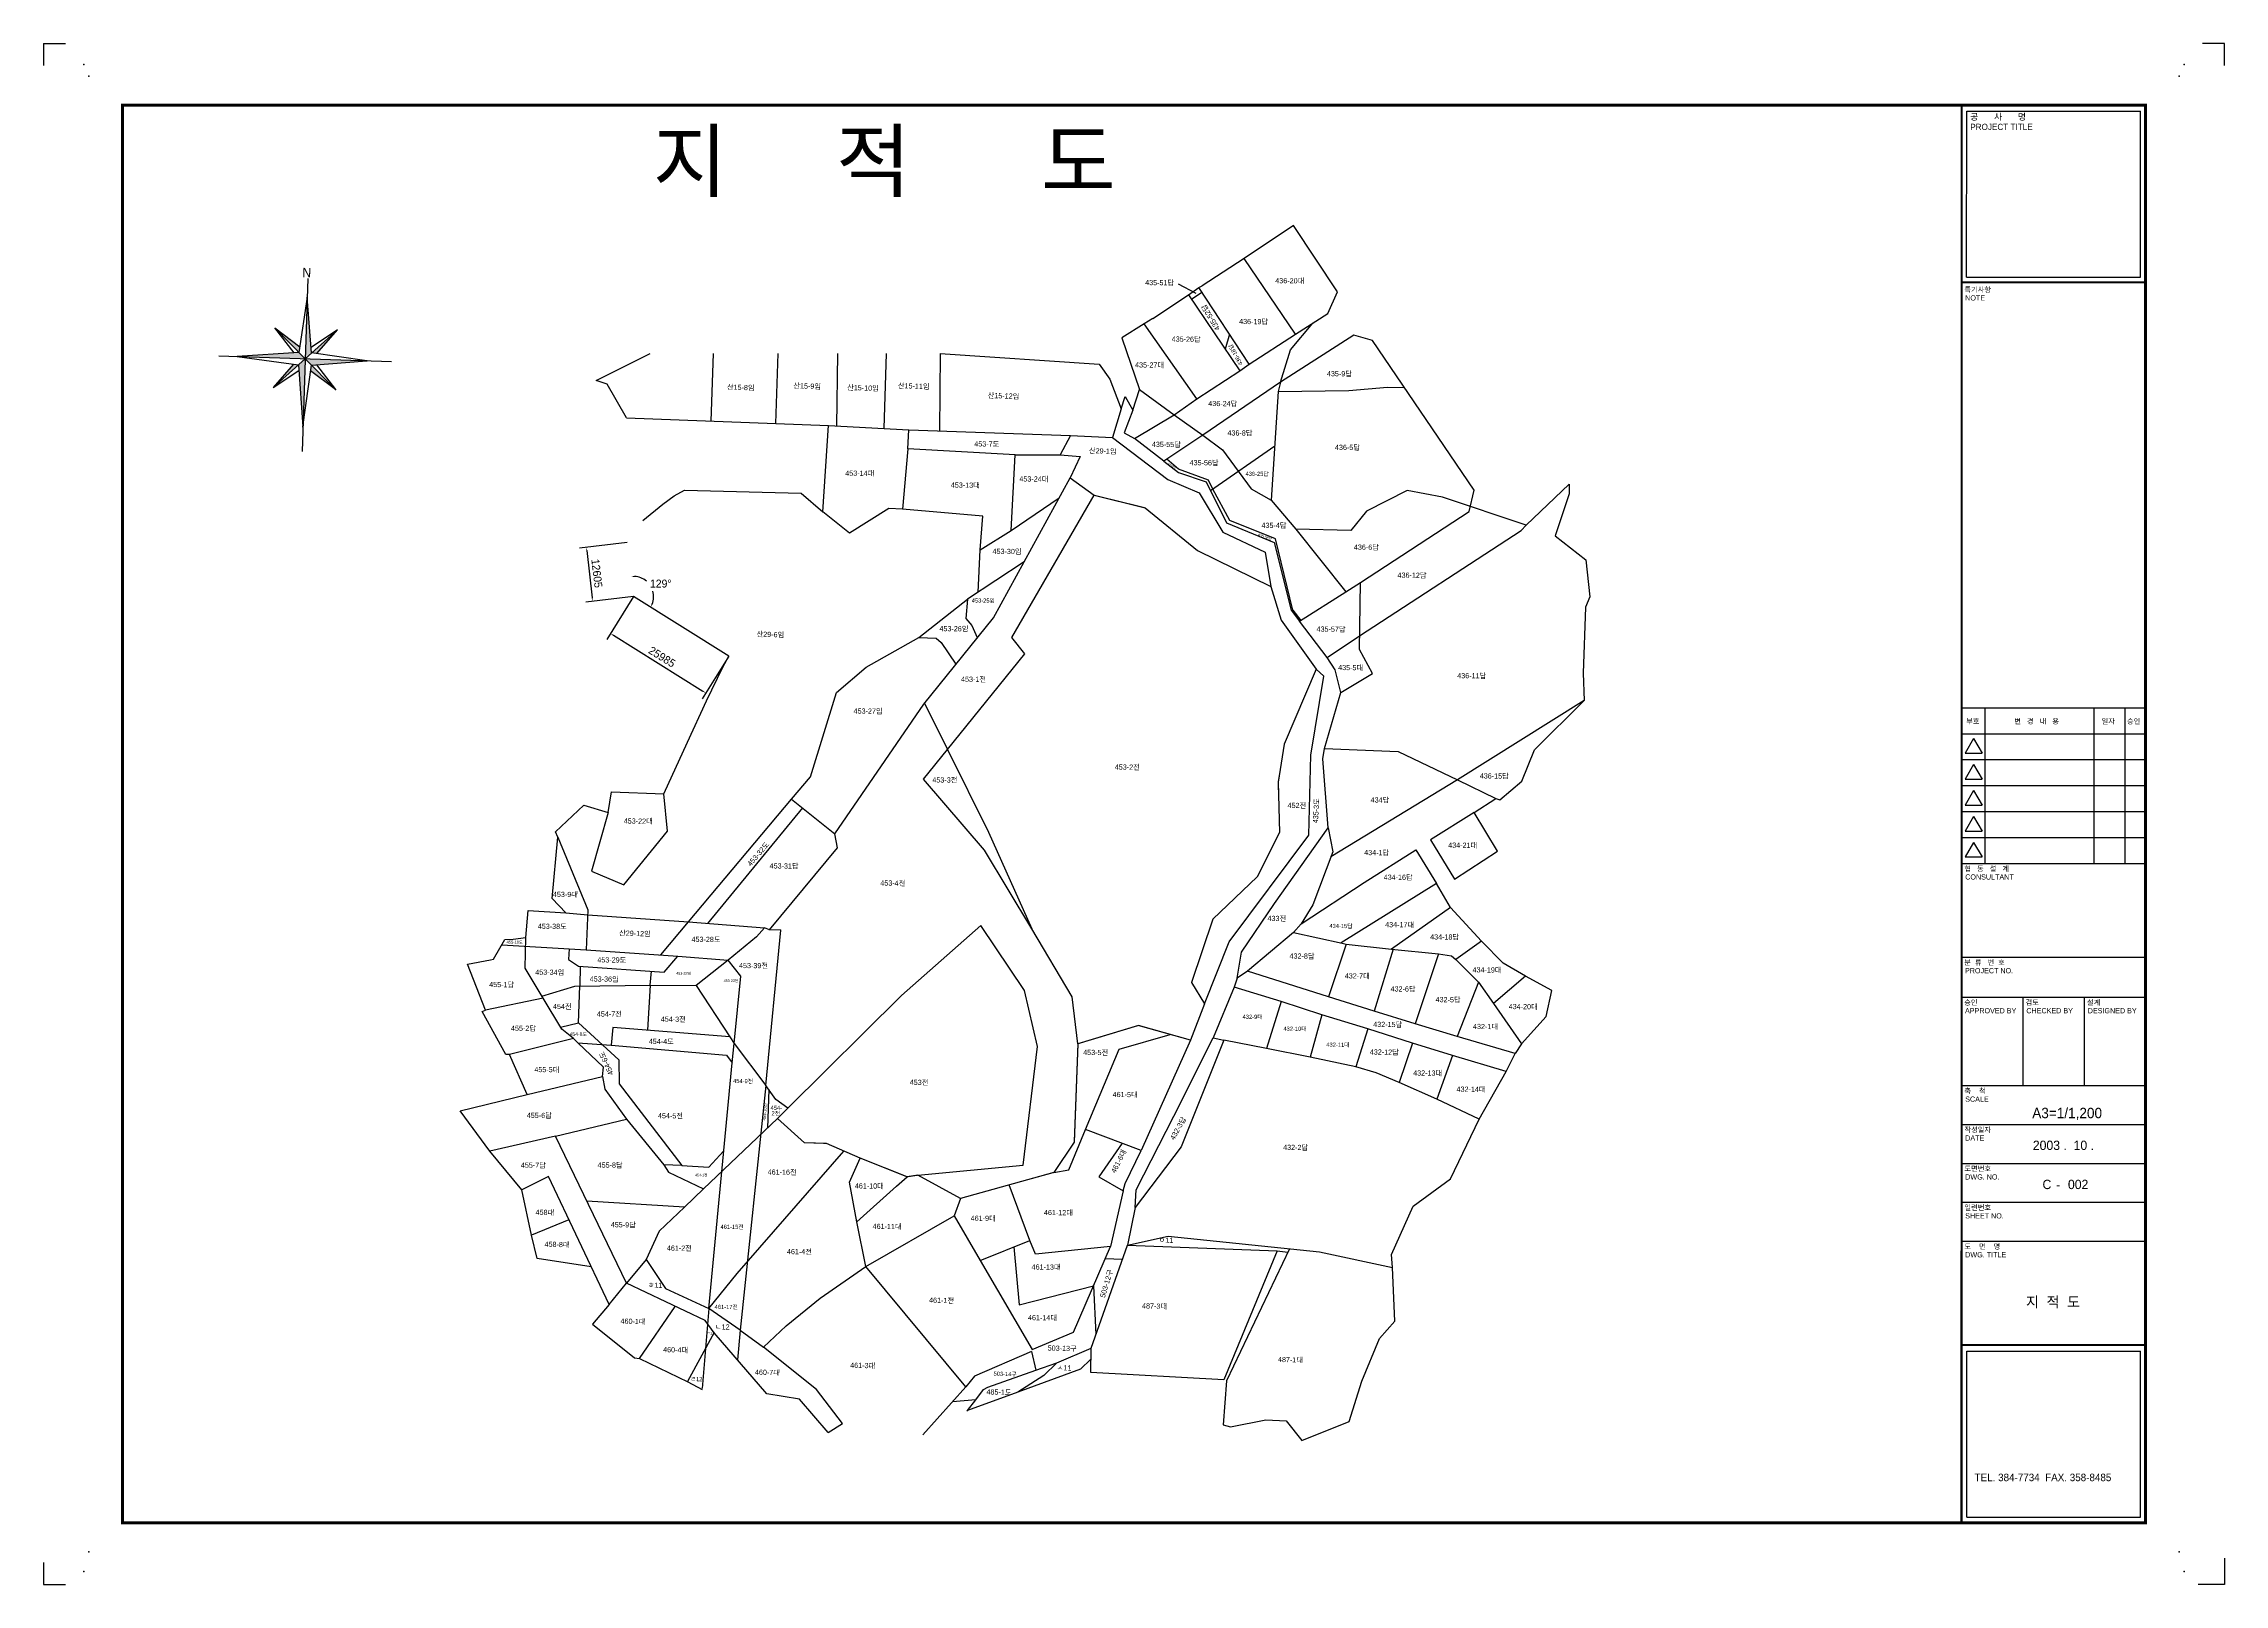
# Model space of a CAD drawing. Extents: x 0 to 504600, y 0 to 356400.
import ezdxf
from ezdxf.enums import TextEntityAlignment as Align

# ---------------------------------------------------------------- set-up
doc = ezdxf.new("R2010")
doc.units = 0
doc.header["$LTSCALE"] = 4800
doc.header["$MEASUREMENT"] = 0
doc.linetypes.add('HIDDEN', pattern=[0.375, 0.25, -0.125])
doc.linetypes.add('PHANTOM', pattern=[2.5, 1.25, -0.25, 0.25, -0.25, 0.25, -0.25])
doc.layers.get('0').update_dxf_attribs({"linetype": 'CONTINUOUS'})
doc.layers.get('Defpoints').update_dxf_attribs({"linetype": 'CONTINUOUS'})
for name, color, linetype in [('G-SUN', 1, 'CONTINUOUS'), ('G-TEXT', 6, 'CONTINUOUS'), ('NORTH', 7, 'CONTINUOUS'), ('TIT-BOX', 3, 'CONTINUOUS')]:
    doc.layers.add(name, color=color, linetype=linetype)
doc.styles.add('GHS', font='Dotum.ttf')
doc.styles.add('ITALICT', font='Dotum.ttf')
doc.styles.get("Standard").update_dxf_attribs({"font": 'Dotum.ttf'})
doc.dimstyles.get("Standard").update_dxf_attribs({"dimtxt": 0.18, "dimasz": 0.18, "dimexe": 0.18, "dimexo": 0.0625, "dimgap": 0.09, "dimtad": 0, "dimtih": 1, "dimtoh": 1, "dimdec": 4, "dimzin": 0, "dimdsep": 46, "dimtxsty": 'Standard', "dimcen": 0.09, "dimadec": 0, "dimazin": 0, "dimtfac": 1, "dimtdec": 4, "dimtofl": 0, "dimtmove": 0, "dimatfit": 3, "dimfxl": 0, "dimtolj": 1, "dimtzin": 0, "dimarcsym": 0})

# ---------------------------------------------------------------- blocks, each defined once
blk = doc.blocks.new('NORTH')
at = {"layer": 'NORTH'}
h = blk.add_hatch(color=256, dxfattribs=at)
h.paths.add_polyline_path([(1.48, 1.42), (2.65, 1.29), (7.27, 6.96)])
h.paths.add_polyline_path([(7.27, -6.84), (1.51, -1.42), (1.37, -2.7)])
h.paths.add_polyline_path([(-1.5, -1.42), (-2.6, -1.31), (-7.2, -6.84)])
h.paths.add_polyline_path([(-1.47, 1.42), (-1.33, 2.71), (-7.2, 6.96)])
h.paths.add_polyline_path([(0, 0), (1.48, 1.42), (0, 14.29)])
h.paths.add_polyline_path([(1.51, -1.42), (14.29, 0), (0, 0)])
h.paths.add_polyline_path([(0, 0), (-1.5, -1.42), (0, -15.71)])
h.paths.add_polyline_path([(-1.47, 1.42), (-15.71, 0), (0, 0)])
at = {"color": 7}
for p in [(14.29, 0), (14.29, 0), (0, -15.71), (0, -15.71)]:
    blk.add_point(p, dxfattribs=at)
at = {"layer": 'NORTH', "color": 7}
for p, q in [((0, 18.57), (0, -21.43)), ((0, 14.29), (-1.47, 1.42)), ((1.48, 1.42), (0, 14.29)), ((-2.6, 1.31), (-7.2, 6.96)), ((-7.2, 6.96), (-1.33, 2.71)), ((7.27, 6.96), (1.34, 2.67)), ((2.65, 1.29), (7.27, 6.96)), ((-20, 0), (20, 0)), ((-1.47, 1.42), (-15.71, 0)), ((14.29, 0), (1.48, 1.42)), ((1.51, -1.42), (14.29, 0)), ((-15.71, 0), (-1.5, -1.42)), ((-2.6, -1.31), (-7.2, -6.84)), ((-7.2, -6.84), (-1.36, -2.74)), ((-1.5, -1.42), (0, -15.71)), ((0, -15.71), (1.51, -1.42)), ((7.27, -6.84), (1.37, -2.7)), ((2.65, -1.29), (7.27, -6.84))]:
    blk.add_line(p, q, dxfattribs=at)
at = {"layer": 'NORTH'}
for points in [[(0, 0), (-7.2, 6.96)], [(0, 0), (7.27, 6.96)], [(0, 0), (-7.2, -6.84)], [(0, 0), (7.27, -6.84)]]:
    blk.add_lwpolyline(points, dxfattribs=at)
at = {"layer": 'NORTH', "color": 7}
blk.add_point((7.27, -6.84), dxfattribs=at)
at = {"layer": 'NORTH', "color": 1, "style": 'ITALICT'}
blk.add_text('N', height=2.17, rotation=0, dxfattribs=at).set_placement((-1.28, 18.86))
blk = doc.blocks.new('*D9')
at = {"color": 1, "linetype": 'Continuous', "lineweight": -2}
for p, q in [((136487, 228493), (130317, 218596)), ((131842, 219530), (152535, 206628)), ((158538, 214744), (152367, 204847))]:
    blk.add_line(p, q, dxfattribs=at)
at = {"color": 1, "linetype": 'Continuous'}
for points in [[(131913, 219643), (131771, 219417), (131163, 219953)], [(152605, 206741), (152464, 206515), (153213, 206205)]]:
    blk.add_solid(points, dxfattribs=at)
at = {"layer": 'Defpoints', "color": 0, "linetype": 'Continuous'}
for p in [(136487, 228493), (158538, 214744), (153213, 206205)]:
    blk.add_point(p, dxfattribs=at)
at = {"color": 7, "linetype": 'Continuous', "insert": (143099, 214540), "char_height": 1840, "attachment_point": 5, "rotation": 328.05595}
blk.add_mtext('\\A1;25985', dxfattribs=at)
blk = doc.blocks.new('DIMDOT')
at = {"color": 0}
blk.add_line((-2, 0), (2, 0), dxfattribs=at)
for radius in [0.5, 0.25]:
    blk.add_circle((0, 0), radius, dxfattribs=at)
blk = doc.blocks.new('*D10')
at = {"color": 1, "linetype": 'Continuous', "lineweight": -2}
for start, end in [(49.92943, 87.37727), (337.91864, 15.90992)]:
    blk.add_arc((136487, 228493), 4653, start, end, dxfattribs=at)
at = {"color": 1, "linetype": 'Continuous'}
for points in [[(136706, 233008), (136695, 233274), (135901, 233109)], [(140918, 226683), (140681, 226804), (140436, 226031)]]:
    blk.add_solid(points, dxfattribs=at)
at = {"layer": 'Defpoints', "color": 0, "linetype": 'Continuous'}
for p in [(135414, 236945), (139211, 232266), (136487, 228493), (136487, 228493), (158538, 214744)]:
    blk.add_point(p, dxfattribs=at)
at = {"color": 7, "linetype": 'Continuous', "insert": (142802, 231489), "char_height": 1840, "attachment_point": 5}
blk.add_mtext('\\A1;129°', dxfattribs=at)
blk = doc.blocks.new('*D11')
at = {"color": 1, "linetype": 'Continuous', "lineweight": -2}
for p, q in [((135032, 241014), (123988, 239730)), ((125669, 239120), (126940, 228188)), ((136487, 228493), (125443, 227209))]:
    blk.add_line(p, q, dxfattribs=at)
at = {"color": 1, "linetype": 'Continuous'}
for points in [[(125802, 239135), (125537, 239104), (125577, 239915)], [(127073, 228204), (126808, 228173), (127033, 227393)]]:
    blk.add_solid(points, dxfattribs=at)
at = {"layer": 'Defpoints', "color": 0, "linetype": 'Continuous'}
for p in [(135032, 241014), (127033, 227393), (136487, 228493)]:
    blk.add_point(p, dxfattribs=at)
at = {"color": 7, "linetype": 'Continuous', "insert": (128015, 233853), "char_height": 1840, "attachment_point": 5, "rotation": 276.63096}
blk.add_mtext('\\A1;12605', dxfattribs=at)

msp = doc.modelspace()

# ---------------------------------------------------------------- linework, layer by layer
at = {"layer": 'G-SUN', "color": 7, "linetype": 'Continuous'}
for p, q in [((285647.1, 275936.1), (302040.9, 276132.2)), ((302040.9, 276132.2), (310979, 276958.1)), ((310979, 276958.1), (314854.2, 276852.6)), ((237634.6, 265743.2), (247352.9, 265309.6)), ((259227.9, 259823), (262562.3, 257188.7)), ((262560.6, 257963.4), (259916.3, 260284.5)), ((269514, 255385.6), (262560.6, 257963.4)), ((145869.4, 251759.8), (148280.2, 253093.9)), ((148280.2, 253093.9), (175291, 252441.7)), ((175291, 252441.7), (180287.1, 248106.7)), ((262562.3, 257188.7), (269034.7, 255002.3)), ((269034.7, 255002.3), (273699.9, 245570.4)), ((270561.9, 253343.3), (269514, 255385.6)), ((274481.4, 246103.5), (270561.9, 253343.3)), ((138622.6, 246090), (143245.5, 249906.4)), ((143245.5, 249906.4), (145869.4, 251759.8)), ((273699.9, 245570.4), (284705.3, 241021)), ((285004.9, 241848.7), (274481.4, 246103.5)), ((284705.3, 241021), (288639.8, 225358.1)), ((289027.3, 225354.7), (285004.9, 241848.7)), ((158537.7, 214744), (136487.4, 228492.6)), ((288639.8, 225358.1), (290610.2, 222805.7)), ((289027.3, 225354.7), (290876.5, 222975.1)), ((305568, 162367.5), (317504.1, 169945.4)), ((317504.1, 169945.4), (322297, 162108.8)), ((291012.9, 152797.8), (305568, 162367.5)), ((322297, 162108.8), (300205.5, 148367.6)), ((250773.7, 78448.6), (285397.8, 77152.8)), ((285397.8, 77152.8), (287888.7, 76881.5)), ((171820.4, 59822.5), (179676.3, 66193.3)), ((130837, 64711.5), (126996.2, 60217.6)), ((137853.6, 52270.2), (146134.8, 64308.9)), ((153942, 63829.5), (152400.5, 45273.6)), ((126996.2, 60217.6), (136758.9, 52403)), ((161154.9, 58766), (166577.3, 54897.6)), ((166577.3, 54897.6), (171820.4, 59822.5)), ((136758.9, 52403), (137853.6, 52270.2)), ((137853.6, 52270.2), (149078.2, 46871.4)), ((149078.2, 46871.4), (152387, 45111.8))]:
    msp.add_line(p, q, dxfattribs=at)
for points in [[(286231, 278077.4), (268211.2, 265845.1), (259227.9, 259823), (252377.7, 265079.3), (261582.2, 270534.5), (266814.5, 274216.9), (276819.2, 280681.9), (278980.7, 282244.6), (289667.5, 289155.6), (297170.5, 293947.9), (299362.5, 299012.3), (289208.7, 314351.5)], [(289208.7, 314351.5), (277785.7, 306725.8)], [(289667.5, 289155.6), (277785.7, 306725.8), (268063, 300370.2)], [(256666.4, 292782.7), (264917.2, 298311), (267322.3, 299952), (268063, 300370.2)], [(264917.2, 298311), (276819.2, 280681.9)], [(265598.2, 297302.1), (268026.1, 298883)], [(278980.7, 282244.6), (267322.3, 299952)], [(256666.4, 292782.7), (254680.6, 291553.4), (249455.5, 288378.8), (253603.6, 276387.9), (261582.2, 270534.5)], [(266814.5, 274216.9), (254680.6, 291553.4)], [(274405.3, 289194), (273402.5, 285742.5)], [(304705.9, 231720.4), (329833.4, 248165.6), (331007.1, 253126), (307455.2, 287720.8), (303170.5, 289000.8), (286231, 278077.4), (285647.1, 275936.1), (284071.2, 250757.9), (289778.8, 244108.7)], [(286231, 278077.4), (288511.1, 285586.6), (293688.4, 291723.8)], [(127818.4, 278452.7), (140357, 284725.4)], [(154934.4, 284725.4), (154423.2, 269066.1)], [(169889.6, 284725.4), (169360, 268501.2)], [(183684.7, 284725.4), (183476.4, 267942.2)], [(194949.8, 284725.4), (194383.7, 267384.6)], [(207479.8, 284725.4), (207285.2, 266832.5)], [(207479.8, 284725.4), (244234.3, 282256.5)], [(134865.2, 269805.8), (130411.4, 277639.4), (127818.4, 278452.7)], [(244234.3, 282256.5), (246678.7, 278758.7), (249332.7, 271957.5), (247352.9, 265309.6), (260155.9, 255595.8), (267363.9, 252482.8), (272874, 243358.4), (282669.1, 238754.3), (283939.1, 230818)], [(249332.7, 271957.5), (250245.5, 274798), (252018.7, 271598.2), (250033.4, 266354.4), (252377.7, 265079.3)], [(252018.7, 271598.2), (253603.6, 276387.9)], [(134865.2, 269805.8), (181582.4, 268039)], [(216268.5, 229540.6), (216725.4, 239316.7), (217358.5, 247106), (198719.6, 248737), (195555.5, 248877.5), (186462.1, 243195.3), (180287.1, 248106.7), (181582.4, 268039), (200227.1, 267085.8), (237634.6, 265743.2), (235221.4, 261245.5), (239853.1, 260866.3), (237526.7, 255988)], [(261582.2, 270534.5), (268211.2, 265845.1), (272779.3, 262408.9), (279372.8, 253390.4), (284071.2, 250757.9)], [(199960.2, 262644.8), (198719.6, 248737)], [(224819.3, 261298.6), (199960.2, 262644.8), (200227.1, 267085.8)], [(284855.6, 263289.7), (270036.2, 252977.5)], [(223875.5, 243796.7), (224819.3, 261298.6), (235221.4, 261245.5)], [(304508.7, 219410), (341891.3, 243767.7), (343032.6, 245000.5), (323644.7, 251495.6), (315518.6, 253034.9), (306094, 248259.4), (302437.3, 243772.5), (289778.8, 244108.7), (301296, 229603.7)], [(343032.6, 245000.5), (353012.4, 254533.1), (352992.3, 252225), (349766.6, 242558.3), (356832.3, 236956.9), (357774.6, 228454.3), (356737.4, 226062.7), (356232.2, 210795.2), (356467.5, 204456.4)], [(239285.7, 125014.8), (237992.2, 135905.7), (228631.8, 151626.5), (217711.3, 169796.6), (203575.1, 186244.5), (209174.1, 193086.8), (227010.5, 215222.8), (224005.5, 219014.2), (243077.9, 251950)], [(216725.4, 239316.7), (223875.5, 243796.7), (234973, 251335.8)], [(226864.3, 236563.8), (213794.5, 227900.8)], [(202477.4, 219025.4), (213794.5, 227900.8), (213416.1, 223385.3), (214758.8, 221792.1), (216048.4, 219009.1)], [(296980.6, 214390.5), (290610.2, 222805.7), (301296, 229603.7), (304705.9, 231720.4)], [(296341.7, 193344.4), (300189, 206341.8), (307461.9, 210684.2), (304458, 216245.9), (304705.9, 231720.4)], [(173087.3, 181602.2), (177439.2, 186821.6), (183487.5, 206312.4), (190321.1, 212127.3), (202477.4, 219025.4), (206545.9, 218877), (207667.4, 217850.5), (211105.4, 212869.8)], [(296980.6, 214390.5), (304508.7, 219410)], [(130837, 64711.5), (116785.5, 94371), (110659.4, 91260), (103230.2, 100232.6), (96391.4, 109551.7), (111906.6, 113284.8), (107765, 122580.3), (106914.9, 122558.3), (101507.1, 132548.4), (102229.6, 132797.7), (98087.8, 143455.6), (103425.7, 144488.7), (104074.8, 144627), (106706.7, 149137.5), (108652, 149264.5), (111607.3, 149598.7), (112102.5, 155884.2), (120811.2, 155376.5), (117672.7, 158682.4), (119020.5, 172846.9), (118455.2, 174075), (124990.2, 180278.9), (130664.2, 178574.1), (126801.3, 165007.3), (134263.1, 161847.8), (144380.9, 174209), (143471.9, 182844.5), (149011.6, 194778), (153412, 204404.7), (157156.8, 212200), (158537.7, 214744)], [(300189, 206341.8), (298877.7, 211549.8), (296980.6, 214390.5)], [(268610.8, 134297.9), (274300.5, 148644.1), (292716.5, 173336.7), (293239.9, 191809.1), (296225.3, 210083.9), (294483.7, 211734.9)], [(203837.5, 203842.9), (209174.1, 193086.8)], [(331032.2, 178582.3), (331032.2, 178582.3), (336034.5, 181814.8), (336935.9, 181468), (342061.1, 185829.1), (344950, 193034), (356467.5, 204456.4), (327140.7, 186072.1), (297829.9, 168260)], [(209174.1, 193086.8), (218606, 174010.4), (228631.8, 151626.5)], [(297197.9, 174998.7), (295981.9, 190975.2), (296341.7, 193344.4), (313405.9, 192630.9), (327140.7, 186072.1), (336034.5, 181814.8)], [(130664.2, 178574.1), (131400.5, 183329.9), (143471.9, 182844.5)], [(142795.2, 145589.3), (149212.9, 153229.2), (173087.3, 181602.2), (183081.9, 173604.1)], [(153683.6, 152875.1), (175673.9, 179659.5)], [(326488.8, 163145.2), (336380.4, 169611.2), (331032.2, 178582.3), (320915.5, 172231.2), (326488.8, 163145.2)], [(119020.5, 172846.9), (125947.7, 156011.8), (125501.7, 146742.4)], [(276197.9, 140194.5), (277157.8, 146203.7), (284836.1, 157483.3), (297197.9, 174998.7), (298280.1, 169453.8), (293651.3, 157180.6), (291012.9, 152797.8), (289186.6, 150780.3), (278586.5, 141868.2)], [(325526.9, 156545.2), (322297, 162108.8)], [(332694.6, 148800.9), (325526.9, 156545.2), (311876.2, 146967.7)], [(120811.2, 155376.5), (125893.9, 154893.2)], [(125893.9, 154893.2), (149212.9, 153229.2)], [(149212.9, 153229.2), (166836.4, 151833.1), (164984.1, 149816.5), (158401.8, 144406.1)], [(167971.4, 151422.4), (166836.4, 151833.1)], [(202302.8, 94628.2), (226633.5, 96963.5), (229937.8, 124445), (226997.9, 137349), (216841.7, 152402.1), (198468.4, 136240.3), (172240.2, 110136.5)], [(106018, 147957.3), (125501.7, 146742.4)], [(115569.1, 135603.9), (111446.7, 142530.9), (111607.3, 149598.7)], [(121602.1, 146985.5), (121438.8, 144528.3), (123799.8, 143039.1), (143571, 141624.2), (146768.6, 145324.3)], [(125501.7, 146742.4), (146768.6, 145324.3), (158401.8, 144406.1)], [(289186.6, 150780.3), (300470, 148309.7), (301372.3, 148075.9), (311876.2, 146967.7), (322719.2, 145856.5), (325767.4, 145378.1), (326777.9, 144578.5), (332045.5, 139336), (335498.6, 134390), (341974.2, 125070.1), (340484.3, 122802.2)], [(301372.3, 148075.9), (297301, 135943.8)], [(312240.7, 146930.3), (307898.3, 132575.4)], [(342911.4, 140691.2), (337737.1, 143673.4), (332694.6, 148800.9), (326777.9, 144578.5)], [(123618.5, 125253.6), (131325, 124759.6), (157983.8, 122380.9), (159325.5, 120674.7), (159816.1, 125076.2), (161308.3, 140652.8), (158401.8, 144406.1), (150978.9, 138499.7), (158812.5, 126666.5), (159816.1, 125076.2)], [(124165.7, 143012.9), (124058.9, 138417)], [(140376.3, 138592), (140666.3, 141832.1)], [(338413.1, 118640.4), (340484.3, 122802.2), (327065.9, 126760), (317369.1, 129668.7), (307898.3, 132575.4), (297301, 135943.8), (278586.5, 141868.2), (276197.9, 140194.5), (275501.9, 138167.1)], [(322719.2, 145856.5), (317369.1, 129668.7)], [(115293.7, 136066.7), (122942, 138405), (140353.1, 138592.2), (150978.9, 138499.7)], [(119636.4, 128908.8), (123772.5, 129925.1), (124058.9, 138417)], [(140376.3, 138592), (139736.1, 128183.9)], [(286325.3, 134796.8), (275501.9, 138167.1), (270641.6, 126435)], [(332045.5, 139336), (327065.9, 126760)], [(341974.2, 125070.1), (347691.4, 131386.1), (348987, 137362.2), (342911.4, 140691.2), (335498.6, 134390)], [(122610, 126279.1), (119915.7, 128449), (115569.1, 135603.9), (102229.6, 132797.7)], [(295795.1, 131777.1), (286325.3, 134796.8), (282942.3, 123955.5)], [(306393.3, 128521.7), (295795.1, 131777.1), (293099.2, 121946.6)], [(111906.6, 113284.8), (129312.5, 117478.1), (129561.4, 119666.4), (123618.5, 125253.6), (122610, 126279.1), (107765, 122580.3)], [(123772.5, 129925.1), (133081, 121371.4), (133145.7, 115768.9), (147677.6, 96889.6), (143491.5, 97020.3)], [(158812.5, 126666.5), (131699.5, 128823.2), (131325, 124759.6)], [(233713.9, 95242.5), (237190.3, 95877.4), (241115.3, 105219.6), (248851.4, 123791.9), (260641.9, 127202.8)], [(252550.8, 87166.7), (252812.4, 91231.3), (261553, 108326.3), (270641.6, 126435), (273123.6, 125848.6)], [(316764.5, 125155.2), (306393.3, 128521.7), (303593.3, 119708.8)], [(159816.1, 125076.2), (167122.1, 115389.9)], [(265382.3, 125876.4), (253960.6, 100363), (241115.3, 105219.6)], [(326010.2, 122363.4), (316764.5, 125155.2), (313623.4, 116119.4)], [(332202.2, 107597.9), (338413.1, 118640.4), (326010.2, 122363.4), (322407.1, 112202)], [(129312.5, 117478.1), (129861, 114554.3), (134878.9, 107601.3)], [(167122.1, 115389.9), (161154.9, 58766), (153942, 63829.5), (159325.5, 120674.7)], [(167797.6, 114459.6), (167467.1, 105555.5)], [(118452.6, 103677.6), (134878.9, 107601.3), (143491.5, 97020.3), (144607.2, 95316), (152713.6, 91517.4), (148267.6, 87263.4), (125703.6, 88662)], [(169805.8, 107780.7), (152713.6, 91517.4)], [(130837, 64711.5), (134887.4, 69643.9), (118452.6, 103677.6), (103230.2, 100232.6)], [(249553.4, 102029.3), (244185, 94234.9), (249809.5, 91022.8), (250276.4, 92713.2), (253960.6, 100363)], [(147677.6, 96889.6), (153891.9, 96496.6), (157315.6, 100194.7)], [(153942, 63829.5), (160507.7, 71895.7), (185160.4, 100230.6)], [(190254, 73557.1), (188195.8, 83855.1), (186466.8, 93020.6), (188963.8, 98572.3)], [(121543.8, 84327.3), (112905.5, 80750.1), (110659.4, 91260)], [(188195.8, 83855.1), (197311.8, 92135.4), (199787.8, 94246.6)], [(212150.9, 89288.1), (210704.6, 85240.6), (216738.7, 74910.9), (228769, 54358.8), (238299.8, 58342.6), (246837.9, 78150.7), (229526, 76381), (228197.1, 79555.7), (223377, 92388.1)], [(249809.5, 91022.8), (246837.9, 78150.7)], [(148267.6, 87263.4), (142453.4, 81665.6), (139457.2, 75139.5), (134887.4, 69643.9)], [(126689.1, 73466.9), (114211, 75348.6), (112905.5, 80750.1)], [(179676.3, 66193.3), (190254, 73557.1), (210704.6, 85240.6)], [(216738.7, 74910.9), (228197.1, 79555.7)], [(224482.3, 78049.9), (225693.4, 64665.7), (242909.4, 69036.8)], [(285397.8, 77152.8), (273087.1, 47305.3), (242324.4, 49022.9), (242363, 54638), (250773.7, 78448.6)], [(288250.5, 77641.6), (273705.8, 47081.6), (272907.4, 36883.5)], [(139457.2, 75139.5), (143920.8, 68435.5), (153942, 63829.5)], [(228552.2, 53863.2), (215404.5, 48169.5), (213420.2, 45699.8), (190254, 73557.1)], [(245645.9, 75385.3), (249643.3, 75248.6)], [(272907.4, 36883.5), (274664.9, 36422.8), (282825.1, 38087.5), (287502.8, 37864.7), (291133.6, 33300.4), (302069.3, 37702.6), (305011.2, 46987.9), (309113, 56867.8), (312667.9, 60859.7), (312114.2, 73282.5)], [(181552.6, 35101.3), (174935.6, 42859.9), (167352.9, 44102), (155147.5, 58219.3), (153052.8, 61027.4), (134887.4, 69643.9)], [(242909.4, 69036.8), (243475.6, 57787.8)], [(155123.3, 58251.8), (148971, 46923)], [(161154.9, 58766), (160578.2, 51937.9)], [(181552.6, 35101.3), (184825.7, 37188.3), (178867.6, 45053.2), (166577.3, 54897.6)], [(228552.2, 53863.2), (229584.6, 49519.3), (234416.5, 51268.5), (231427.7, 48328.5), (225396.2, 44425.7), (213737.7, 40249.8), (213599.8, 40071.3)], [(242345.6, 52109), (239894.6, 49777.3), (225396.2, 44425.7)], [(234416.5, 51268.5), (242363, 54638)], [(213420.2, 45699.8), (203413, 34603.3)], [(215673.3, 42696.7), (217502.1, 45042.2), (218454.1, 45642.1), (229584.6, 49519.3)], [(213737.7, 40249.8), (215673.3, 42696.7), (210270, 42206.7)]]:
    msp.add_lwpolyline(points, dxfattribs=at)
at = {"layer": 'G-SUN', "color": 2, "linetype": 'PHANTOM', "const_width": 200}
msp.add_lwpolyline([(238435, 102290.6), (233713.9, 95242.5), (212150.9, 89288.1), (202302.8, 94628.2), (199787.8, 94246.6), (188914.1, 98592.2), (181158.5, 101977.4), (176031.6, 102158), (169805.8, 107780.7), (172240.2, 110136.5), (169441, 112196.3), (167122.1, 115389.9), (170580.5, 151350.5), (167971.4, 151422.4), (183709.1, 170390), (183081.9, 173604.1), (203672.2, 203637.6), (219755.6, 223613.7), (237526.7, 255988), (243077.9, 251950), (254873.2, 249052.8), (266961, 239121), (283939.1, 230818), (286367.4, 223057.7), (294483.7, 211734.9), (287078.1, 194384.9), (285626.9, 185570.5), (285976.1, 173901), (280811.8, 163646.5), (270550.6, 153851.7), (265591.1, 139187.3), (268610.8, 134297.9), (265382.3, 125876.4), (253313.7, 129253.4), (239285.7, 125014.8)], close=True, dxfattribs=at)
at = {"layer": 'G-SUN', "color": 7, "linetype": 'Continuous'}
for points in [[(238435, 102290.6), (233713.9, 95242.5), (212150.9, 89288.1), (202302.8, 94628.2), (199787.8, 94246.6), (188914.1, 98592.2), (181158.5, 101977.4), (176031.6, 102158), (169805.8, 107780.7), (172240.2, 110136.5), (169441, 112196.3), (167122.1, 115389.9), (170580.5, 151350.5), (167971.4, 151422.4), (183709.1, 170390), (183081.9, 173604.1), (203672.2, 203637.6), (219755.6, 223613.7), (237526.7, 255988), (243077.9, 251950), (254873.2, 249052.8), (266961, 239121), (283939.1, 230818), (286367.4, 223057.7), (294483.7, 211734.9), (287078.1, 194384.9), (285626.9, 185570.5), (285976.1, 173901), (280811.8, 163646.5), (270550.6, 153851.7), (265591.1, 139187.3), (268610.8, 134297.9), (265382.3, 125876.4), (253313.7, 129253.4), (239285.7, 125014.8)], [(250773.7, 78448.6), (260174.7, 80513.1), (295188.7, 76932), (312114.2, 73282.5), (311914.7, 76334.4), (316872.9, 87475.1), (325520, 93839), (332202.2, 107597.9), (322407.1, 112202), (313623.4, 116119.4), (308329.2, 118311.9), (303593.3, 119708.8), (293099.2, 121946.6), (282942.3, 123955.5), (273123.6, 125848.6), (263186.6, 101195.1), (252550.8, 87166.7), (250773.7, 78448.6)]]:
    msp.add_lwpolyline(points, close=True, dxfattribs=at)
at = {"layer": 'TIT-BOX', "color": 1}
for p, q in [((0, 356400), (5040, 356400)), ((0, 356400), (0, 351360)), ((504600, 356400), (499560, 356400)), ((504600, 351360), (504600, 356400)), ((504600, 6048), (504600, 0)), ((0, 5040), (0, 0)), ((0, 0), (5040, 0)), ((504600, 0), (498552, 0))]:
    msp.add_line(p, q, dxfattribs=at)
at = {"layer": 'TIT-BOX', "color": 7}
for p, q in [((444953.4, 302380.1), (444974.3, 340782)), ((444974.3, 340782), (485176.4, 340782)), ((485167.5, 302380.1), (485176.4, 340782)), ((444953.4, 302380.1), (485167.5, 302380.1)), ((443778.7, 202775.2), (486380.8, 202775.2)), ((449181.7, 202775.2), (449181.7, 166773.3)), ((474362.2, 202775.2), (474362.2, 166773.3)), ((481570, 202775.2), (481570, 166773.3)), ((443778.7, 196774.9), (486380.8, 196774.9)), ((446585.4, 195647.2), (444630.6, 192261.4)), ((444630.6, 192261.4), (448540.3, 192261.4)), ((446585.4, 195647.2), (448540.3, 192261.4)), ((443778.7, 190774.6), (486380.8, 190774.6)), ((446585.4, 189646.9), (444630.6, 186261.1)), ((446585.4, 189646.9), (448540.3, 186261.1)), ((443778.7, 184774.3), (486380.8, 184774.3)), ((444630.6, 186261.1), (448540.3, 186261.1)), ((446585.4, 183646.6), (444630.6, 180260.8)), ((446585.4, 183646.6), (448540.3, 180260.8)), ((443778.7, 178773.9), (486380.8, 178773.9)), ((444630.6, 180260.8), (448540.3, 180260.8)), ((446585.4, 177646.3), (444630.6, 174260.5)), ((446585.4, 177646.3), (448540.3, 174260.5)), ((443778.7, 172773.6), (486380.8, 172773.6)), ((444630.6, 174260.5), (448540.3, 174260.5)), ((446585.4, 171646), (444630.6, 168260.2)), ((446585.4, 171646), (448540.3, 168260.2)), ((443778.7, 166773.3), (486380.8, 166773.3)), ((444630.6, 168260.2), (448540.3, 168260.2)), ((443729.3, 145104.7), (486331.4, 145104.7)), ((443729.3, 135838), (486331.4, 135838)), ((457930, 135838), (457930, 115385.5)), ((472130.7, 135838), (472130.7, 115385.5)), ((443778.7, 115385.5), (486380.8, 115385.5)), ((443778.7, 106385), (486380.8, 106385)), ((443778.7, 97384.6), (486380.8, 97384.6)), ((443778.7, 88384.1), (486380.8, 88384.1)), ((443778.7, 79384.1), (486380.8, 79384.1)), ((444978.7, 15557.2), (444978.7, 53959.2)), ((444978.7, 53959.2), (485180.8, 53959.2)), ((485180.8, 15557.2), (485180.8, 53959.2)), ((444978.7, 15557.2), (485180.8, 15557.2))]:
    msp.add_line(p, q, dxfattribs=at)
at = {"layer": 'TIT-BOX', "color": 7, "const_width": 720}
msp.add_lwpolyline([(486331.4, 14238.4), (486331.4, 342161.6), (18268.6, 342161.6), (18268.6, 14238.4)], close=True, dxfattribs=at)
at = {"layer": 'TIT-BOX', "color": 7, "const_width": 480}
for points in [[(443778.7, 14417.1), (443789.3, 342161.6)], [(443741.4, 301180.1), (486343.5, 301180.1)], [(443778.7, 55399.2), (486380.8, 55399.2)]]:
    msp.add_lwpolyline(points, dxfattribs=at)
at = {"layer": 'TIT-BOX'}
for p in [(9303.1, 351598.8), (495306.8, 351598.8), (9303.1, 2995.1), (495306.8, 2995.1)]:
    msp.add_point(p, dxfattribs=at)
at = {"layer": 'TIT-BOX', "color": 2}
for p in [(10470, 348900), (494130, 348900), (10470, 7500), (494130, 7500)]:
    msp.add_point(p, dxfattribs=at)

# ---------------------------------------------------------------- block references
at = {"layer": 'G-SUN', "color": 9, "linetype": 'HIDDEN', "xscale": 1000, "yscale": 1000, "zscale": 1000, "rotation": 358.1305}
msp.add_blockref('NORTH', (60497.4, 283491.2), dxfattribs=at)

# ---------------------------------------------------------------- texts
at = {"color": 3}
msp.add_text('A3=1/1,200', height=2400, dxfattribs=at).set_placement((468215.7, 109035.9), align=Align.MIDDLE_CENTER)
for s, p in [('2003 .  10 .  ', (460281.9, 100484.2)), ('002', (468404.9, 91435.7))]:
    msp.add_text(s, height=2160, dxfattribs=at).set_placement(p)
at = {"color": 6}
msp.add_text('지  적  도', height=2400, dxfattribs=at).set_placement((464954.9, 64140.2), align=Align.CENTER)
at = {"color": 3, "insert": (140950, 336155.1), "char_height": 13800, "width": 352316.19, "attachment_point": 1, "style": 'GHS'}
msp.add_mtext('{\\fHY헤드라인M|b0|i0|c129|p18;지     적      도}', dxfattribs=at)
at = {"layer": 'G-TEXT', "color": 3, "style": 'GHS'}
for s, height, rotation, p in [('435-51답', 1200, 359.5009, (258234.7, 301113.4)), ('436-20대', 1200, 359.5009, (288346.5, 301546.3)), ('435-52답', 1200, 121.192371, (270021.6, 293032.8)), ('436-19답', 1200, 359.5009, (279975.9, 292108.8)), ('435-26답', 1200, 359.5009, (264375.7, 288036)), ('435-27대', 1200, 359.5009, (255900.4, 282071.3)), ('436-18답', 960, 118.787341, (275786.7, 284423.8)), ('산15-8임', 1200, 358.1305, (161307.2, 276886.3)), ('산15-9임', 1200, 358.1305, (176676.6, 277192.4)), ('산15-10임', 1200, 358.1305, (189597.1, 276770.7)), ('산15-11임', 1200, 358.1305, (201332.6, 277195.3)), ('435-9답', 1200, 359.5009, (299830.4, 280041.8)), ('산15-12임', 1200, 358.1305, (222104.6, 274921.8)), ('436-24답', 1200, 359.5009, (272852.3, 273140.4)), ('453-7도', 1200, 359.5009, (218249.4, 263804.5)), ('산29-1임', 1200, 358.1305, (245077.4, 262179.6)), ('435-55답', 1200, 359.5009, (259796.1, 263686)), ('436-8답', 1200, 359.5009, (276821.6, 266335.4)), ('436-5답', 1200, 359.5009, (301696.3, 263008)), ('453-14대', 1200, 359.5009, (188848.2, 257023.5)), ('435-59답', 360, 325.13935, (261106, 258741.9)), ('435-56답', 1200, 359.5009, (268521.5, 259454.3)), ('436-25답', 960, 359.5009, (280790.6, 256881.9)), ('453-13대', 1200, 359.5009, (213275.9, 254269.5)), ('453-24대', 1200, 359.5009, (229133.1, 255695.2)), ('435-58답', 600, 340.43054, (282573.4, 242298.9)), ('435-4답', 1200, 359.5009, (284690.4, 244968.6)), ('453-30임', 1200, 359.5009, (222923.1, 238938.5)), ('436-6답', 1200, 359.5009, (306073, 239913.8)), ('436-12답', 1200, 359.5009, (316637.2, 233435.5)), ('453-25임', 960, 359.5009, (217430.6, 227579.4)), ('산29-6임', 1200, 358.1305, (168162, 219736.6)), ('453-26임', 1200, 359.5009, (210639.3, 221061.8)), ('435-57답', 1200, 359.5009, (297899.6, 220957.8)), ('435-5대', 1200, 359.5009, (302431.4, 212067.6)), ('453-1전', 1200, 359.5009, (215170.6, 209369)), ('436-11답', 1200, 359.5009, (330450.7, 210184.8)), ('453-27임', 1200, 359.5009, (190776.3, 202000.2)), ('453-3전', 1200, 359.5009, (208543.2, 186075.5)), ('453-2전', 1200, 359.5009, (250753.4, 189043.7)), ('436-15답', 1200, 359.5009, (335663.8, 186994.8)), ('434답', 1200, 359.5009, (309208.4, 181449.3)), ('453-22대', 1200, 359.5009, (137590.4, 176553)), ('452전', 1200, 359.5009, (289996.7, 180178.3)), ('435-3도', 1200, 86.710397, (294427.1, 178948)), ('453-32도', 1200, 49.417847, (165350.5, 168938.5)), ('434-21대', 1200, 359.5009, (328361.8, 170975.3)), ('453-31답', 1200, 359.5009, (171345, 166180.7)), ('434-1답', 1200, 359.5009, (308455.7, 169268.4)), ('453-4전', 1200, 359.5009, (196499.5, 162222.2)), ('434-16답', 1200, 359.5009, (313430.8, 163568.7)), ('453-9대', 1200, 359.5009, (120736.9, 159597)), ('453-38도', 1200, 359.5009, (117707.1, 152214.9)), ('산29-12임', 1200, 358.1305, (136823.7, 150575.9)), ('433전', 1200, 359.5009, (285346.1, 154042.4)), ('434-15답', 960, 359.5009, (300190.5, 152287.2)), ('434-17대', 1200, 359.5009, (313767.2, 152586.9)), ('455-10도', 672, 359.5009, (108981.6, 148548.6)), ('453-28도', 1200, 359.5009, (153270.2, 149198.7)), ('434-18답', 1200, 359.5009, (324180, 149751.4)), ('453-34임', 1200, 359.5009, (117120.4, 141601.3)), ('453-29도', 1200, 359.5009, (131481.9, 144449.5)), ('453-33임', 600, 359.5009, (148073.6, 141322.3)), ('453-39전', 1200, 359.5009, (164263.6, 143134.3)), ('432-8답', 1200, 359.5009, (291184.6, 145336.9)), ('432-7대', 1200, 359.5009, (303967, 140748)), ('434-19대', 1200, 359.5009, (333991.9, 142135.7)), ('455-1답', 1200, 359.5009, (105997.5, 138746.8)), ('453-36임', 1200, 359.5009, (129713.5, 140019.9)), ('453-23전', 600, 359.5009, (159021.6, 139636.8)), ('432-6답', 1200, 359.5009, (314561.4, 137728)), ('454전', 1200, 359.5009, (120016.8, 133673.8)), ('454-7전', 1200, 359.5009, (130907.6, 131927.4)), ('454-3전', 1200, 359.5009, (145703.2, 130730)), ('432-9대', 960, 359.5009, (279745.2, 131282.5)), ('432-5답', 1200, 359.5009, (324977.4, 135258.4)), ('434-20대', 1200, 359.5009, (342359.3, 133643.1)), ('455-2답', 1200, 359.5009, (111036.7, 128638.8)), ('454-8도', 840, 359.5009, (123729.2, 127269.4)), ('454-4도', 1200, 359.5009, (142932.4, 125581.8)), ('432-10대', 960, 359.5009, (289551.8, 128518.4)), ('432-15답', 1200, 359.5009, (311010.7, 129524.6)), ('432-1대', 1200, 359.5009, (333634.9, 129038.5)), ('454-6도', 1200, 113.59204, (130199.6, 120491.5)), ('453-5전', 1200, 359.5009, (243438.6, 123039.8)), ('432-11대', 960, 359.5009, (299480, 124830)), ('432-12답', 1200, 359.5009, (310222.5, 123127)), ('455-5대', 1200, 359.5009, (116446.8, 119076.5)), ('454-9전', 960, 359.5009, (161849.2, 116419.9)), ('453전', 1200, 359.5009, (202568.5, 116124.3)), ('432-13대', 1200, 359.5009, (320251.7, 118282)), ('454-10전', 720, 86.050785, (166873.7, 109320.6)), ('461-5대', 1200, 359.5009, (250255.3, 113311.2)), ('432-14대', 1200, 359.5009, (330290.4, 114534.9)), ('455-6답', 1200, 359.5009, (114706.5, 108478.5)), ('454-5전', 1200, 359.5009, (145047, 108394.8)), ('454-', 960, 359.5009, (169537.1, 110230.2)), ('2전', 960, 359.5009, (169415.2, 108971.2)), ('432-3답', 1200, 60.873974, (262488.1, 105470.7)), ('432-2답', 1200, 359.5009, (289701.6, 101073.6)), ('455-7답', 1200, 359.5009, (113324.3, 96962.5)), ('455-8답', 1200, 359.5009, (131086.8, 96990.8)), ('461-16전', 1200, 359.5009, (170891.7, 95357)), ('461-6대', 1200, 63.232803, (248755.2, 97859.5)), ('454-1전', 600, 359.5009, (152168.9, 94673.9)), ('461-10대', 1200, 359.5009, (191066, 92160.1)), ('458대', 1200, 358.5445, (115993, 86051.2)), ('461-12대', 1200, 359.5009, (234818.8, 85998)), ('455-9답', 1200, 359.5009, (134141.3, 83180)), ('461-15전', 960, 359.5009, (159304, 82698)), ('461-11대', 1200, 359.5009, (195182.2, 82793.4)), ('461-9대', 1200, 359.5009, (217411.5, 84685.7)), ('458-8대', 1200, 358.5445, (118810, 78638.4)), ('461-2전', 1200, 359.5009, (147106.7, 77767.1)), ('461-4전', 1200, 359.5009, (174889.9, 76962.1)), ('ㅇ11', 1200, 358.5445, (259695.9, 79615.8)), ('461-13대', 1200, 359.5009, (231962.3, 73396.9)), ('503-12구', 1200, 73.601859, (245919.6, 69596.6)), ('ㅎ11', 1200, 358.5445, (141454.1, 69206.9)), ('461-1전', 1200, 358.5445, (207780.1, 65691.3)), ('460-1대', 1200, 358.5445, (136389.9, 60839.8)), ('461-17전', 960, 359.5009, (157954.6, 64179.6)), ('461-14대', 1200, 359.5009, (231127.9, 61693.2)), ('487-3대', 1200, 358.5445, (257050.5, 64376.4)), ('ㄱ12', 588, 358.5445, (154297.8, 58082)), ('ㄴ12', 1200, 358.5445, (157032.5, 59562.5)), ('460-4대', 1200, 358.5445, (146240.3, 54249.4)), ('461-3대', 1200, 358.5445, (189533.6, 50637.1)), ('503-13구', 1200, 358.5445, (235684.8, 54604.5)), ('ㅅ11', 1200, 358.5445, (236124.4, 50100.1)), ('487-1대', 1200, 358.5445, (288509.4, 51973)), ('ㄹ12', 960, 358.5445, (151071.5, 47488.1)), ('460-7대', 1200, 358.5445, (167479.3, 49038.1)), ('503-14구', 960, 358.5445, (222495, 48673.7)), ('485-1도', 1200, 358.5445, (221066.2, 44475.2))]:
    msp.add_text(s, height=height, rotation=rotation, dxfattribs=at).set_placement(p, align=Align.MIDDLE_CENTER)
at = {"layer": 'TIT-BOX', "color": 7}
for s, height, p in [('공       사       명', 1440, (445801.2, 338748.4)), ('PROJECT TITLE', 1440, (445801.2, 336417)), ('특기사항', 1200, (444441.8, 298898.8)), ('NOTE', 1200, (444630.6, 296982.5)), ('부호', 1200, (444850.5, 199054.9)), ('변   경   내   용', 1200, (455985.5, 199054.9)), ('일자', 1200, (476192, 199054.9)), ('승인', 1200, (482059, 199054.9)), ('협   동   설   계', 1200, (444441.8, 164951.7)), ('CONSULTANT', 1200, (444630.6, 163035.4)), ('분  류   번  호', 1200, (444392.4, 143276.8)), ('PROJECT NO.', 1200, (444581.2, 141360.5)), ('승인', 1200, (444392.4, 134015.2)), ('APPROVED BY', 1200, (444581.2, 132098.9)), ('검토', 1200, (458593.2, 134015.2)), ('CHECKED BY', 1200, (458782, 132098.9)), ('설계', 1200, (472793.9, 134015.2)), ('DESIGNED BY', 1200, (472982.7, 132098.9)), ('축    척', 1200, (444441.8, 113562.7)), ('SCALE', 1200, (444630.6, 111646.4)), ('작성일자', 1200, (444441.8, 104562.2)), ('DATE', 1200, (444630.6, 102645.9)), ('도면번호', 1200, (444441.8, 95561.8)), ('DWG. NO.', 1200, (444630.6, 93645.4)), ('-', 2160, (465700.9, 91330.3)), ('일련번호', 1200, (444441.8, 86561.3)), ('SHEET NO.', 1200, (444630.6, 84645)), ('도    면    명', 1200, (444441.8, 77561.3)), ('DWG. TITLE', 1200, (444630.6, 75645)), ('TEL. 384-7734  FAX. 358-8485', 1740, (446805.4, 23869))]:
    msp.add_text(s, height=height, dxfattribs=at).set_placement(p)
at = {"layer": 'TIT-BOX', "color": 3}
msp.add_text('C', height=2160, dxfattribs=at).set_placement((462521.4, 91435.7))

# ---------------------------------------------------------------- dimensions: what is measured, and where the dimension line sits
at = {"color": 2, "linetype": 'Continuous'}
for p1, p2, distance, picture, middle in [((135031.8, 241013.7), (136487.4, 228492.6), -9518.5, '*D11', (128014.5, 233852.8)), ((136487.4, 228492.6), (158537.7, 214744), -10063.1, '*D9', (143099, 214539.7))]:
    dim = msp.add_aligned_dim(p1=p1, p2=p2, distance=distance, dimstyle='Standard', override={"dimscale": 800, "dimtxt": 2.3, "dimasz": 1, "dimexe": 2, "dimexo": 0, "dimgap": 1, "dimtad": 1, "dimtih": 0, "dimdec": 0, "dimblk2": 'DIMDOT', "dimdle": 2, "dimclrd": 1, "dimclre": 1, "dimclrt": 7, "dimtdec": 0, "dimtix": 1, "dimtofl": 1, "dimtmove": 1}, dxfattribs=at)
    dim.commit()
    dim.dimension.update_dxf_attribs({"geometry": picture, "text_midpoint": middle})
dim = msp.add_angular_dim_2l(base=(139210.8, 232265.7), line1=((158537.7, 214744), (136487.4, 228492.6)), line2=((136487.4, 228492.6), (135413.6, 236945.1)), dimstyle='Standard', override={"dimscale": 800, "dimtxt": 2.3, "dimasz": 1, "dimexe": 2, "dimexo": 0, "dimgap": 1, "dimtad": 1, "dimtih": 0, "dimdec": 0, "dimblk2": 'DIMDOT', "dimdle": 2, "dimclrd": 1, "dimclre": 1, "dimclrt": 7, "dimtdec": 0, "dimtix": 1, "dimtofl": 1, "dimtmove": 1}, dxfattribs=at)
dim.commit()
dim.dimension.update_dxf_attribs({"geometry": '*D10', "text_midpoint": (142801.9, 231489.4), "dimtype": 162})

# ---------------------------------------------------------------- leaders
at = {"layer": 'G-SUN', "color": 7, "linetype": 'Continuous'}
msp.add_leader([(266714.9, 298602.2), (262561.6, 300773.7)], dimstyle='Standard', dxfattribs=at)

doc.saveas('drawing.dxf')
